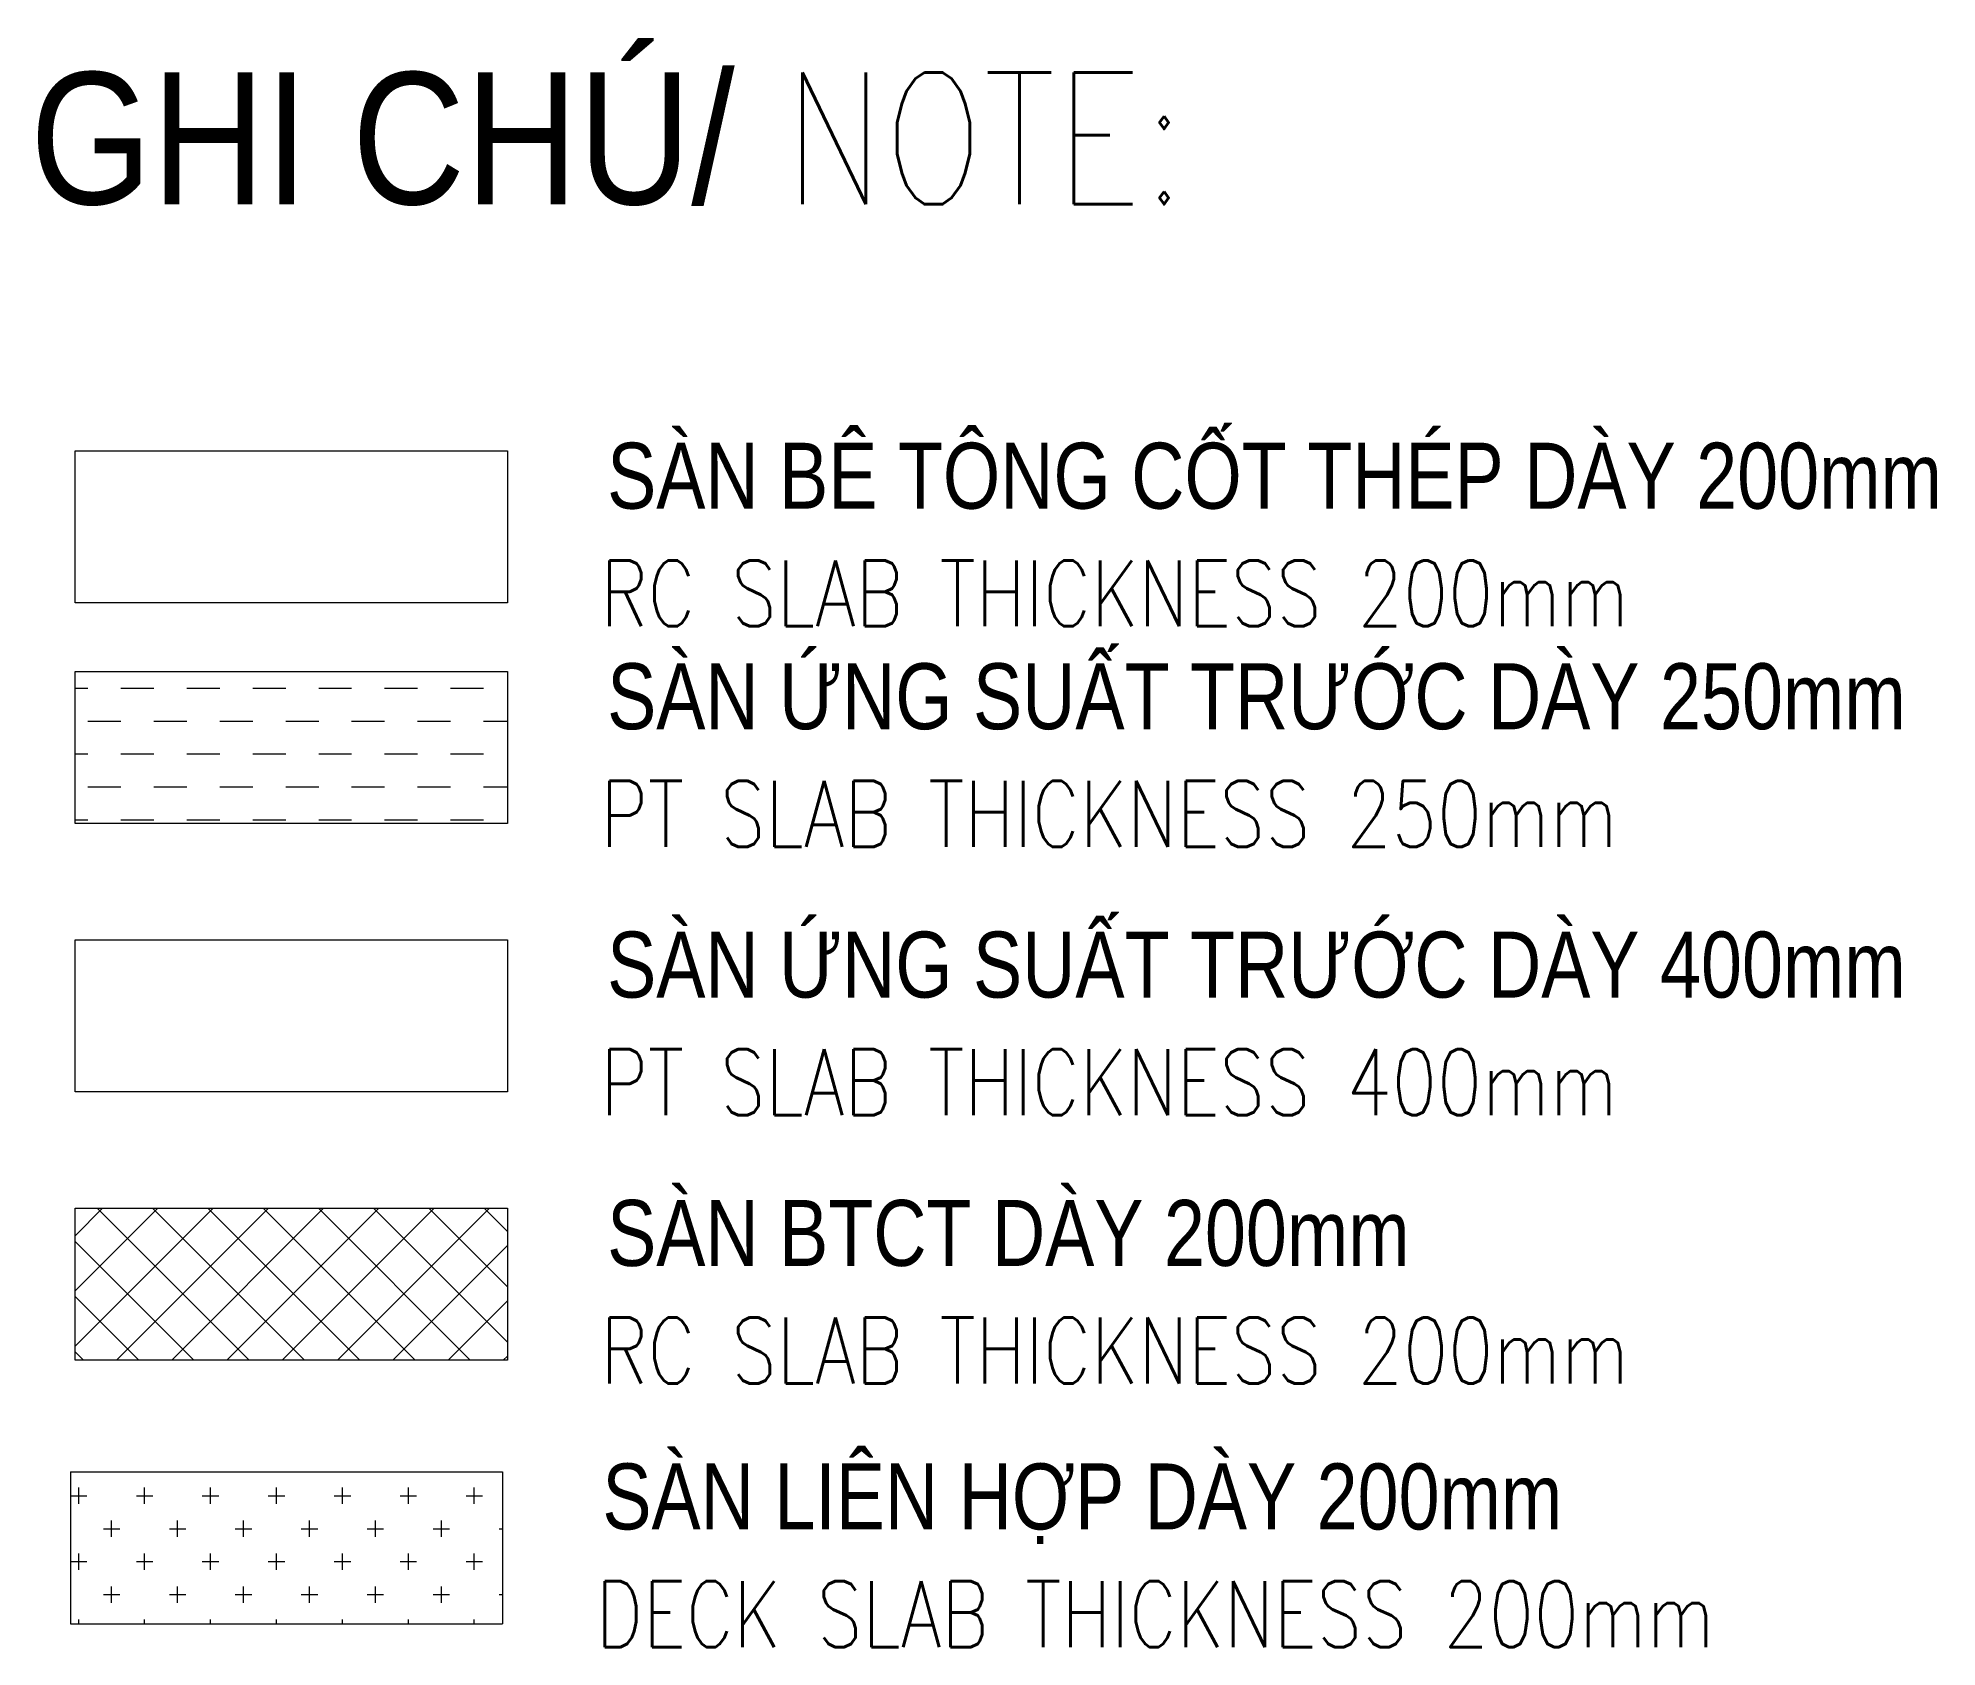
# Model space of a CAD drawing. Header units: millimetres. Extents: x -24156 to 1128921, y -12387 to 212709.
# Drawn here: x 703823 to 718223, y -7968 to 4233 of the extents above; entities that cross this region are included whole.
import ezdxf
from ezdxf.enums import TextEntityAlignment as Align

# ---------------------------------------------------------------- set-up
doc = ezdxf.new("R2010")
doc.units = ezdxf.units.MM
doc.header["$MEASUREMENT"] = 0
for name, color, linetype, lineweight in [('NDC_S_CONTINUOUS', 3, 'Continuous', 20), ('NDC_S_ENG TEXT', 2, 'Continuous', 20), ('NDC_S_HATCH MATERIAL', 8, 'Continuous', 13), ('NDC_S_VN TEXT', 7, 'Continuous', 20)]:
    doc.layers.add(name, color=color, linetype=linetype, lineweight=lineweight)
doc.styles.add('NDC_EN TXT', font='romans.shx', dxfattribs={"width": 0.8})
doc.styles.add('NDC_VIE TXT', font='arial.ttf', dxfattribs={"width": 0.8})

msp = doc.modelspace()

# ---------------------------------------------------------------- texts
at = {"layer": 'NDC_S_ENG TEXT', "style": 'NDC_EN TXT', "width": 0.8}
for s, height, p in [('NOTE:', 1000, (709481.9, 2972.2)), ('RC SLAB THICKNESS 200mm', 500, (708087.5, -228.2)), ('PT SLAB THICKNESS 250mm', 500, (708087.5, -1900.6)), ('PT SLAB THICKNESS 400mm', 500, (708087.5, -3935.2)), ('RC SLAB THICKNESS 200mm', 500, (708087.5, -5969.9)), ('DECK SLAB THICKNESS 200mm', 500, (708051.4, -7968))]:
    msp.add_text(s, height=height, dxfattribs=at).set_placement(p)
at = {"layer": 'NDC_S_VN TEXT', "style": 'NDC_VIE TXT', "width": 0.85}
msp.add_text('GHI CHÚ/', height=1000, dxfattribs=at).set_placement((703763.1, 3972.2), align=Align.TOP_LEFT)
at = {"layer": 'NDC_S_VN TEXT', "style": 'NDC_VIE TXT', "width": 0.8}
for s, p in [('SÀN BÊ TÔNG CỐT THÉP DÀY 200mm', (708138.6, 663.6)), ('SÀN ỨNG SUẤT TRƯỚC DÀY 250mm', (708138.6, -1008.8)), ('SÀN ỨNG SUẤT TRƯỚC DÀY 400mm', (708138.6, -3043.5)), ('SÀN BTCT DÀY 200mm', (708138.6, -5078.2)), ('SÀN LIÊN HỢP DÀY 200mm', (708102.5, -7076.2))]:
    msp.add_text(s, height=500, dxfattribs=at).set_placement(p)

# ---------------------------------------------------------------- hatches: boundary and pattern name
at = {"layer": 'NDC_S_HATCH MATERIAL'}
h = msp.add_hatch(dxfattribs=at)
h.set_pattern_fill('DASH', color=256, scale=2000)
h.set_pattern_definition([(0, (669701, -56446.66), (250, 250), [250, -250])])
h.paths.add_polyline_path([(704104.7, -571.5), (707382.5, -571.5), (707382.5, -1723.7), (704104.7, -1723.7)])
h = msp.add_hatch(dxfattribs=at)
h.set_pattern_fill('CROSS', color=256, scale=1000)
h.set_pattern_definition([(0, (507568.84, 6179.1), (250, 250), [125, -375]), (90, (507631.34, 6116.6), (-250, 250), [125, -375])])
h.paths.add_polyline_path([(704068.6, -6638.9), (704068.6, -7791.1), (707346.4, -7791.1), (707346.4, -6638.9)])

# ---------------------------------------------------------------- linework, layer by layer
at = {"layer": 'NDC_S_CONTINUOUS'}
for p, q in [((704104.7, 1101), (707382.5, 1101)), ((704104.7, -51.2), (704104.7, 1101)), ((707382.5, 1101), (707382.5, -51.2)), ((707382.5, -51.2), (704104.7, -51.2)), ((704104.7, -571.5), (707382.5, -571.5)), ((704104.7, -1723.7), (704104.7, -571.5)), ((707382.5, -571.5), (707382.5, -1723.7)), ((707382.5, -1723.7), (704104.7, -1723.7)), ((704104.7, -2606.1), (707382.5, -2606.1)), ((704104.7, -3758.3), (704104.7, -2606.1)), ((707382.5, -2606.1), (707382.5, -3758.3)), ((707382.5, -3758.3), (704104.7, -3758.3)), ((704104.7, -4640.8), (707382.5, -4640.8)), ((704104.7, -5793), (704104.7, -4640.8)), ((707382.5, -4640.8), (707382.5, -5793)), ((707382.5, -5793), (704104.7, -5793)), ((704068.6, -6638.9), (707346.4, -6638.9)), ((704068.6, -6638.9), (704068.6, -7791.1)), ((707346.4, -6638.9), (707346.4, -7791.1)), ((704068.6, -7791.1), (707346.4, -7791.1))]:
    msp.add_line(p, q, dxfattribs=at)
at = {"layer": 'NDC_S_HATCH MATERIAL', "linetype": 'Continuous', "ltscale": 500}
for p, q in [((704104.7, -4848.9), (704312.8, -4640.8)), ((704104.7, -5268), (704731.9, -4640.8)), ((704104.7, -5687.1), (705151, -4640.8)), ((705424.6, -5793), (704272.4, -4640.8)), ((704417.8, -5793), (705570, -4640.8)), ((705843.7, -5793), (704691.5, -4640.8)), ((704836.9, -5793), (705989.1, -4640.8)), ((706262.8, -5793), (705110.6, -4640.8)), ((705256, -5793), (706408.2, -4640.8)), ((706681.9, -5793), (705529.7, -4640.8)), ((705675.1, -5793), (706827.3, -4640.8)), ((707101, -5793), (705948.8, -4640.8)), ((706094.2, -5793), (707246.4, -4640.8)), ((707382.5, -5655.4), (706367.8, -4640.8)), ((707382.5, -5236.3), (706786.9, -4640.8)), ((707382.5, -4817.3), (707206, -4640.8)), ((705005.6, -5793), (704104.7, -4892.1)), ((706513.2, -5793), (707382.5, -4923.8)), ((704586.5, -5793), (704104.7, -5311.2)), ((706932.3, -5793), (707382.5, -5342.9)), ((704167.4, -5793), (704104.7, -5730.3)), ((707351.4, -5793), (707382.5, -5761.9))]:
    msp.add_line(p, q, dxfattribs=at)

msp.set_redraw_order([(e.dxf.handle, doc.entitydb.next_handle()) for e in msp.query("TEXT MTEXT ATTDEF DIMENSION ARC_DIMENSION")])  # texts and dimensions are drawn at this point

doc.saveas('drawing.dxf')
